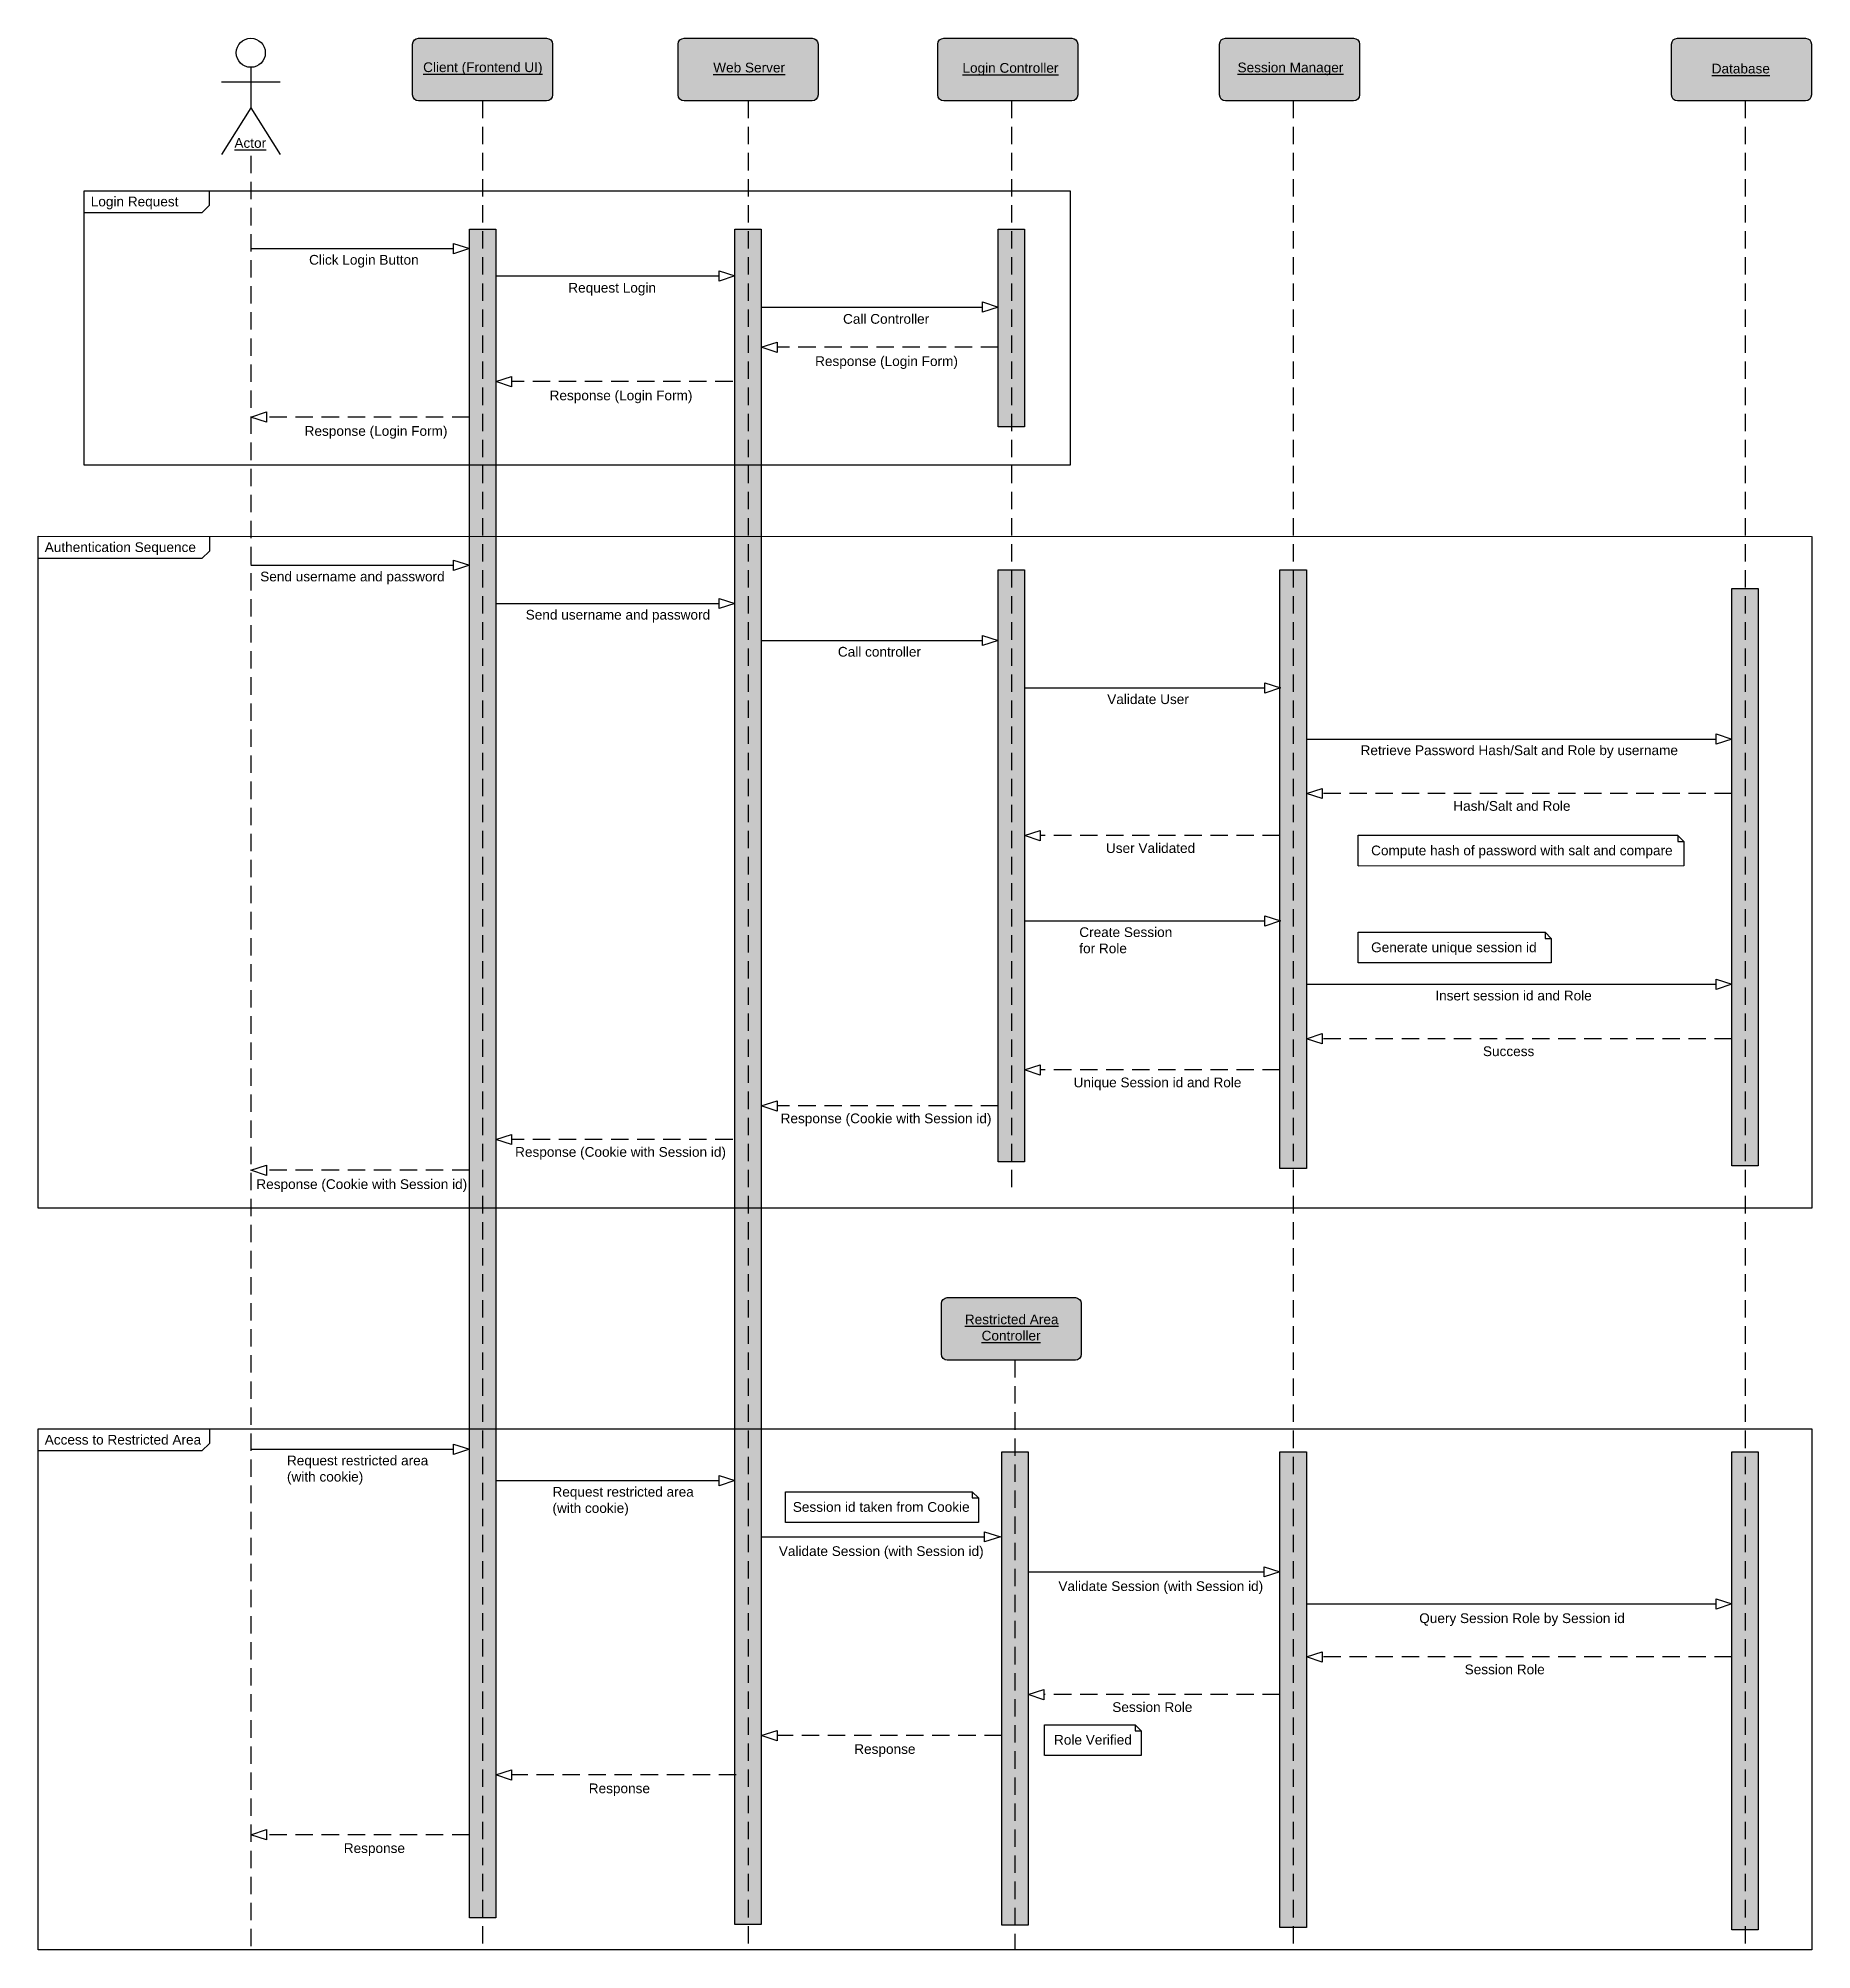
# Model space of a CAD drawing. Extents: x 417 to 2318, y -3 to 697.
# Drawn here: x 417 to 1055, y -3 to 685 of the extents above; entities that cross this region are included whole.
import ezdxf

# ---------------------------------------------------------------- set-up
doc = ezdxf.new("R2010")
doc.units = 0
doc.header["$MEASUREMENT"] = 0
doc.linetypes.add('HIDDEN2', pattern=[0.1875, 0.125, -0.0625])
doc.layers.add('Layer 1', color=7, linetype='Continuous')
doc.styles.add('ACANSTS', font='romans.shx')

msp = doc.modelspace()

# ---------------------------------------------------------------- texts
at = {"linetype": 'Continuous', "char_height": 3.5, "attachment_point": 1, "style": 'ACANSTS'}
for s, width, insert in [('{\\fArial|b0|i0|c0|p34;\\LClient (Frontend UI)}', 44.0467, (555.77, 675.85)), ('{\\fArial|b0|i0|c0|p34;\\LWeb Server}', 26.7323, (660.09, 675.73)), ('{\\fArial|b0|i0|c0|p34;\\W1.2717;\\L \\W1;Login Controller}', 37.6816, (747.97, 675.61)), ('{\\fArial|b0|i0|c0|p34;\\LSession Manager }', 41.0838, (848.62, 675.77)), ('{\\fArial|b0|i0|c0|p34;\\LDatabase}', 22.0562, (1019.12, 675.36)), ('{\\fArial|b0|i0|c0|p34;\\LActor}', 13.698, (487.91, 648.62)), ('{\\fArial|b0|i0|c0|p34;Login Request}', 44.0467, (436.26, 627.56)), ('{\\fArial|b0|i0|c0|p34;Click Login Button}', 44.0467, (514.77, 606.61)), ('{\\fArial|b0|i0|c0|p34;Request Login}', 32.6473, (607.98, 596.57)), ('{\\fArial|b0|i0|c0|p34;Call Controller}', 32.6473, (706.77, 585.36)), ('{\\fArial|b0|i0|c0|p34;Response (Login Form)}', 52.6133, (696.72, 570.17)), ('{\\fArial|b0|i0|c0|p34;Response (Login Form)}', 52.6133, (601.25, 557.85)), ('{\\fArial|b0|i0|c0|p34;Response (Login Form)}', 52.6133, (513.16, 545.07)), ('{\\fArial|b0|i0|c0|p34;Authentication Sequence}', 57.9681, (419.71, 503.29)), ('{\\fArial|b0|i0|c0|p34;Send username and password}', 65.6697, (497.19, 492.74)), ('{\\fArial|b0|i0|c0|p34;Send username and password}', 65.6697, (592.66, 478.99)), ('{\\fArial|b0|i0|c0|p34;Call controller}', 33.4002, (704.91, 465.68)), ('{\\fArial|b0|i0|c0|p34;Validate User}', 33.4002, (801.76, 448.63)), ('{\\fArial|b0|i0|c0|p34;Retrieve Password Hash/Salt and Role by username }', 116.4671, (892.86, 430.27)), ('{\\fArial|b0|i0|c0|p34;Hash/Salt and Role}', 45.2486, (926.21, 410.25)), ('{\\fArial|b0|i0|c0|p34;User Validated}', 36.0622, (801.31, 395.09)), ('{\\fArial|b0|i0|c0|p34;Compute hash of password with salt and compare}', 116.4671, (896.65, 394.25)), ('{\\fArial|b0|i0|c0|p34;Generate unique session id}', 116.4671, (896.65, 359.41)), ('{\\fArial|b0|i0|c0|p34;Insert session id and Role }', 60.4215, (919.74, 342.07)), ('{\\fArial|b0|i0|c0|p34;Success}', 25.7992, (936.86, 322.05)), ('{\\fArial|b0|i0|c0|p34;Unique Session id and Role}', 65.094, (789.68, 310.84)), ('{\\fArial|b0|i0|c0|p34;Response (Cookie with Session id)}', 77.0694, (684.32, 297.91)), ('{\\fArial|b0|i0|c0|p34;Response (Cookie with Session id)}', 77.0694, (588.85, 285.85)), ('{\\fArial|b0|i0|c0|p34;Response (Cookie with Session id)}', 77.0694, (495.81, 274.27)), ('{\\fArial|b0|i0|c0|p34;\\W1.68471;\\L \\W1;Restricted Area \\P{\\W6.132864; }Controller}', 37.6816, (748.27, 225.64)), ('{\\fArial|b0|i0|c0|p34;Access to Restricted Area}', 57.9681, (419.71, 182.38)), ('{\\fArial|b0|i0|c0|p34;Request restricted area (with cookie)}', 52.063, (506.81, 174.91)), ('{\\fArial|b0|i0|c0|p34;Request restricted area (with cookie)}', 52.063, (602.28, 163.65)), ('{\\fArial|b0|i0|c0|p34;Session id taken from Cookie}', 116.4671, (688.7, 158.2)), ('{\\fArial|b0|i0|c0|p34;Validate Session (with Session id)}', 78.5219, (683.68, 142.32)), ('{\\fArial|b0|i0|c0|p34;Validate Session (with Session id)}', 78.5219, (784.2, 129.73)), ('{\\fArial|b0|i0|c0|p34;Query Session Role by Session id}', 78.5219, (913.95, 118.2)), ('{\\fArial|b0|i0|c0|p34;Session Role}', 36.6658, (930.29, 99.79)), ('{\\fArial|b0|i0|c0|p34;Session Role}', 36.6658, (803.58, 86.24)), ('{\\fArial|b0|i0|c0|p34;Response}', 36.6658, (710.8, 71.16)), ('{\\fArial|b0|i0|c0|p34;Role Verified}', 30.9075, (782.63, 74.49)), ('{\\fArial|b0|i0|c0|p34;Response}', 36.6658, (615.33, 57.03)), ('{\\fArial|b0|i0|c0|p34;Response}', 36.6658, (527.24, 35.54))]:
    msp.add_mtext_dynamic_manual_height_columns(s, width=width, gutter_width=1, heights=[0], dxfattribs=dict(at, insert=insert))
at = {"linetype": 'Continuous'}
note = msp.add_mtext_dynamic_manual_height_columns('{\\fArial|b0|i0|c0|p34;Create Session }', width=33.4002, gutter_width=0, heights=[9.51, 0], dxfattribs=dict(at, insert=(791.72, 364.87), char_height=3.5, attachment_point=1, style='ACANSTS'))
for column, words in zip(note.columns.linked_columns, ['{\\fArial|b0|i0|c0|p34;for Role}']):
    column.text = words

# ---------------------------------------------------------------- blocks, each defined once
blk = doc.blocks.new('1')
at = {"layer": 'Layer 1'}
for p, q in [((1365.82, 577.91), (1720.36, 577.91)), ((1365.82, 479.24), (1365.82, 577.91)), ((1410.79, 577.91), (1410.79, 572.62)), ((1720.36, 577.91), (1720.36, 479.24)), ((1410.79, 572.62), (1408.15, 569.97)), ((1408.15, 569.97), (1365.82, 569.97)), ((1720.36, 479.24), (1365.82, 479.24))]:
    blk.add_line(p, q, dxfattribs=at)
blk = doc.blocks.new('2')
at = {"layer": 'Layer 1'}
for p, q in [((488.678118, 680.349543), (488.982538, 681.330152)), ((488.982538, 681.330152), (489.464249, 682.217745)), ((489.464249, 682.217745), (490.10226, 682.991236)), ((490.10226, 682.991236), (490.875581, 683.629542)), ((490.875581, 683.629542), (491.76322, 684.11158)), ((491.76322, 684.11158), (492.744186, 684.416263)), ((492.744186, 684.416263), (493.79749, 684.52251)), ((493.79749, 684.52251), (494.850033, 684.416372)), ((494.850033, 684.416372), (495.830642, 684.111952)), ((495.830642, 684.111952), (496.718235, 683.630241)), ((496.718235, 683.630241), (497.491726, 682.99223)), ((497.491726, 682.99223), (498.130032, 682.218909)), ((498.130032, 682.218909), (498.61207, 681.33127)), ((498.61207, 681.33127), (498.916753, 680.350304)), ((488.57198, 679.297), (488.678118, 680.349543)), ((488.678227, 678.243696), (488.57198, 679.297)), ((488.98291, 677.26273), (488.678227, 678.243696)), ((489.464948, 676.375091), (488.98291, 677.26273)), ((490.103254, 675.60177), (489.464948, 676.375091)), ((490.876745, 674.963759), (490.103254, 675.60177)), ((491.764338, 674.482048), (490.876745, 674.963759)), ((492.744947, 674.177628), (491.764338, 674.482048)), ((493.79749, 674.07149), (492.744947, 674.177628)), ((494.850033, 674.177737), (493.79749, 674.07149)), ((493.798, 674.071), (493.79802, 659.44195)), ((495.830642, 674.48242), (494.850033, 674.177737)), ((496.718235, 674.964458), (495.830642, 674.48242)), ((497.491726, 675.602764), (496.718235, 674.964458)), ((498.130032, 676.376255), (497.491726, 675.602764)), ((498.61207, 677.263848), (498.130032, 676.376255)), ((498.916753, 678.244457), (498.61207, 677.263848)), ((498.916753, 680.350304), (499.023, 679.297)), ((499.023, 679.297), (498.916753, 678.244457)), ((499.023, 679.297), (499.023, 679.297)), ((483.21472, 668.84795), (504.381, 668.848)), ((493.79802, 659.44195), (483.21472, 642.72035)), ((493.79802, 659.44195), (504.38132, 642.72035))]:
    blk.add_line(p, q, dxfattribs=at)
blk = doc.blocks.new('3')
at = {"layer": 'Layer 1'}
for p, q in [((-14.2, 591.96), (623.4, 591.95)), ((-14.2, 350.37), (-14.2, 591.96)), ((47.33, 591.95), (47.33, 586.66)), ((623.54, 591.95), (623.53, 350.37)), ((47.33, 586.66), (44.68, 584.02)), ((44.68, 584.02), (-14.2, 584.02)), ((623.54, 350.37), (-14.2, 350.37))]:
    blk.add_line(p, q, dxfattribs=at)

# ---------------------------------------------------------------- hatches: boundary and pattern name
at = {"linetype": 'Continuous'}
h = msp.add_hatch(color=9, dxfattribs=at)
h.dxf.hatch_style = 1
h.paths.add_polyline_path([(602.3, 682.4), (602.13, 683.21), (601.68, 683.89), (600.99, 684.35), (600.18, 684.51), (554.12, 684.51), (553.31, 684.35), (552.62, 683.89), (552.16, 683.21), (552, 682.4), (552, 664.14), (552.16, 663.33), (552.62, 662.65), (553.31, 662.19), (554.12, 662.03), (600.18, 662.02), (600.99, 662.19), (601.67, 662.64), (602.13, 663.33), (602.29, 664.14)])
h = msp.add_hatch(color=141, dxfattribs=at)
h.dxf.hatch_style = 1
h.paths.add_polyline_path([(697.77, 682.4), (697.61, 683.21), (697.15, 683.89), (696.46, 684.35), (695.65, 684.51), (649.59, 684.51), (648.78, 684.35), (648.09, 683.89), (647.64, 683.21), (647.48, 682.4), (647.48, 664.14), (647.64, 663.33), (648.1, 662.64), (648.78, 662.19), (649.59, 662.02), (695.65, 662.02), (696.46, 662.19), (697.15, 662.64), (697.61, 663.33), (697.77, 664.14)])
h = msp.add_hatch(color=9, dxfattribs=at)
h.dxf.hatch_style = 1
h.paths.add_polyline_path([(791.14, 682.4), (790.98, 683.21), (790.52, 683.89), (789.84, 684.35), (789.03, 684.51), (742.97, 684.51), (742.16, 684.35), (741.47, 683.89), (741.01, 683.21), (740.85, 682.4), (740.85, 664.14), (741.01, 663.33), (741.47, 662.64), (742.16, 662.19), (742.97, 662.02), (789.03, 662.02), (789.84, 662.19), (790.52, 662.64), (790.98, 663.33), (791.14, 664.14)])
h = msp.add_hatch(color=254, dxfattribs=at)
h.dxf.hatch_style = 1
h.paths.add_polyline_path([(892.47, 682.4), (892.3, 683.21), (891.85, 683.89), (891.16, 684.35), (890.35, 684.51), (844.29, 684.51), (843.48, 684.35), (842.79, 683.89), (842.33, 683.21), (842.17, 682.4), (842.17, 664.14), (842.33, 663.33), (842.79, 662.64), (843.48, 662.19), (844.29, 662.02), (890.35, 662.02), (891.16, 662.19), (891.85, 662.64), (892.3, 663.33), (892.47, 664.14)])
h = msp.add_hatch(color=241, dxfattribs=at)
h.dxf.hatch_style = 1
h.paths.add_polyline_path([(1054.98, 682.4), (1054.82, 683.21), (1054.36, 683.89), (1053.68, 684.35), (1052.87, 684.51), (1006.81, 684.51), (1006, 684.35), (1005.31, 683.89), (1004.85, 683.21), (1004.69, 682.4), (1004.69, 664.14), (1004.85, 663.33), (1005.31, 662.64), (1006, 662.19), (1006.81, 662.02), (1052.86, 662.02), (1053.67, 662.19), (1054.36, 662.64), (1054.82, 663.33), (1054.98, 664.14)])
h = msp.add_hatch(color=9, dxfattribs=at)
h.dxf.hatch_style = 1
h.paths.add_polyline_path([(572.41, 8.76), (581.89, 8.76), (581.89, 615.89), (572.41, 615.89)])
h = msp.add_hatch(color=141, dxfattribs=at)
h.dxf.hatch_style = 1
h.paths.add_polyline_path([(667.88, 6.33), (677.36, 6.33), (677.36, 615.89), (667.88, 615.89)])
h = msp.add_hatch(color=9, dxfattribs=at)
h.dxf.hatch_style = 1
h.paths.add_polyline_path([(762.55, 544.86), (772.03, 544.86), (772.03, 615.89), (762.55, 615.89)])
h = msp.add_hatch(color=9, dxfattribs=at)
h.dxf.hatch_style = 1
h.paths.add_polyline_path([(762.55, 280.58), (772.03, 280.58), (772.03, 493.41), (762.55, 493.41)])
h = msp.add_hatch(color=254, dxfattribs=at)
h.dxf.hatch_style = 1
h.paths.add_polyline_path([(863.87, 278.2), (873.36, 278.2), (873.36, 493.41), (863.87, 493.41)])
h = msp.add_hatch(color=241, dxfattribs=at)
h.dxf.hatch_style = 1
h.paths.add_polyline_path([(1026.39, 279.05), (1035.87, 279.05), (1035.87, 486.73), (1026.39, 486.73)])
h = msp.add_hatch(color=9, dxfattribs=at)
h.dxf.hatch_style = 1
h.paths.add_polyline_path([(792.44, 229.6), (792.28, 230.41), (791.82, 231.1), (791.13, 231.56), (790.32, 231.72), (744.26, 231.72), (743.45, 231.56), (742.77, 231.1), (742.31, 230.41), (742.15, 229.6), (742.15, 211.35), (742.31, 210.54), (742.77, 209.85), (743.45, 209.39), (744.26, 209.23), (790.32, 209.23), (791.13, 209.39), (791.82, 209.85), (792.28, 210.54), (792.44, 211.35)])
h = msp.add_hatch(color=9, dxfattribs=at)
h.dxf.hatch_style = 1
h.paths.add_polyline_path([(763.84, 6.06), (773.33, 6.06), (773.33, 176.32), (763.84, 176.32)])
h = msp.add_hatch(color=254, dxfattribs=at)
h.dxf.hatch_style = 1
h.paths.add_polyline_path([(863.87, 5.23), (873.36, 5.23), (873.36, 176.32), (863.87, 176.32)])
h = msp.add_hatch(color=241, dxfattribs=at)
h.dxf.hatch_style = 1
h.paths.add_polyline_path([(1026.39, 4.39), (1035.87, 4.39), (1035.87, 176.32), (1026.39, 176.32)])

# ---------------------------------------------------------------- linework, layer by layer
at = {"linetype": 'HIDDEN2', "ltscale": 50}
for p, q in [((577.15, 662.02), (577.15, -2.76)), ((672.62, 662.02), (672.62, -2.76)), ((767.29, 662.02), (767.29, 268.98)), ((868.61, 662.02), (868.61, -2.76)), ((1031.13, 662.02), (1031.13, -2.76)), ((493.8, 642.24), (493.8, -2.76)), ((768.59, 209.23), (768.59, -2.76))]:
    msp.add_line(p, q, dxfattribs=at)
at = {"linetype": 'Continuous'}
for points in [[(572.41, 615.89), (581.89, 615.89), (581.89, 8.76), (572.41, 8.76)], [(667.88, 615.89), (677.36, 615.89), (677.36, 6.33), (667.88, 6.33)], [(762.55, 615.89), (772.03, 615.89), (772.03, 544.86), (762.55, 544.86)], [(762.55, 493.41), (772.03, 493.41), (772.03, 280.58), (762.55, 280.58)], [(863.87, 493.41), (873.36, 493.41), (873.36, 278.2), (863.87, 278.2)], [(1026.39, 486.73), (1035.87, 486.73), (1035.87, 279.05), (1026.39, 279.05)], [(763.84, 176.32), (773.33, 176.32), (773.33, 6.06), (763.84, 6.06)], [(863.87, 176.32), (873.36, 176.32), (873.36, 5.23), (863.87, 5.23)], [(1026.39, 176.32), (1035.87, 176.32), (1035.87, 4.39), (1026.39, 4.39)]]:
    msp.add_lwpolyline(points, close=True, dxfattribs=at)
at = {"layer": 'Layer 1'}
for p, q in [((493.8, 608.89), (566.74, 608.9)), ((566.74, 607.06), (566.74, 610.73)), ((566.74, 610.73), (572.41, 608.89)), ((572.41, 608.89), (566.74, 607.06)), ((581.89, 599.07), (662.21, 599.07)), ((662.21, 597.23), (662.21, 600.91)), ((662.21, 600.91), (667.88, 599.07)), ((667.88, 599.07), (662.21, 597.23)), ((677.36, 587.86), (756.88, 587.86)), ((756.88, 586.02), (756.88, 589.7)), ((756.88, 589.7), (762.55, 587.86)), ((762.55, 587.86), (756.88, 586.02)), ((677.36, 573.4), (683.03, 575.23)), ((683.03, 571.56), (677.36, 573.4)), ((683.03, 575.23), (683.03, 571.56)), ((581.89, 561.08), (587.56, 562.92)), ((587.56, 559.24), (581.89, 561.08)), ((587.56, 562.92), (587.56, 559.24)), ((493.8, 548.3), (499.46, 550.14)), ((499.46, 550.14), (499.46, 546.46)), ((499.46, 546.46), (493.8, 548.3)), ((493.8, 495.03), (566.74, 495.03)), ((566.74, 493.19), (566.74, 496.87)), ((566.74, 496.87), (572.41, 495.03)), ((572.41, 495.03), (566.74, 493.19)), ((581.89, 481.28), (662.21, 481.28)), ((662.21, 479.44), (662.21, 483.12)), ((662.21, 483.12), (667.88, 481.28)), ((667.88, 481.28), (662.21, 479.44)), ((677.36, 467.97), (756.88, 467.97)), ((756.88, 466.13), (756.88, 469.81)), ((756.88, 469.81), (762.55, 467.97)), ((762.55, 467.97), (756.88, 466.13)), ((772.03, 450.92), (858.42, 450.92)), ((858.42, 449.08), (858.42, 452.76)), ((858.42, 452.76), (864.09, 450.92)), ((864.09, 450.92), (858.42, 449.08)), ((1020.72, 430.72), (1020.72, 434.4)), ((1020.72, 434.4), (1026.39, 432.56)), ((873.36, 432.56), (1020.72, 432.56)), ((1026.39, 432.56), (1020.72, 430.72)), ((873.36, 412.99), (879.02, 414.82)), ((879.02, 411.15), (873.36, 412.99)), ((879.02, 414.82), (879.02, 411.15)), ((772.03, 397.82), (777.7, 399.66)), ((777.7, 399.66), (777.7, 395.98)), ((777.7, 395.98), (772.03, 397.82)), ((891.96, 397.93), (1006.88, 397.93)), ((891.96, 386.91), (891.96, 397.93)), ((1006.88, 397.93), (1009.09, 395.72)), ((1006.89, 397.8), (1006.89, 395.72)), ((1006.89, 395.72), (1008.96, 395.72)), ((1009.09, 395.72), (1009.09, 386.91)), ((1009.09, 386.91), (891.96, 386.9)), ((772.03, 367.15), (858.42, 367.15)), ((858.42, 365.31), (858.42, 368.99)), ((858.42, 368.99), (864.09, 367.15)), ((864.09, 367.15), (858.42, 365.31)), ((891.96, 352.06), (891.97, 363.08)), ((891.97, 363.1), (959.19, 363.08)), ((959.19, 363.08), (961.4, 360.88)), ((959.19, 362.96), (959.19, 360.88)), ((959.19, 360.88), (961.27, 360.88)), ((961.4, 360.88), (961.4, 352.06)), ((961.4, 352.06), (891.96, 352.04)), ((873.36, 344.36), (1020.72, 344.36)), ((1020.72, 342.52), (1020.72, 346.2)), ((1020.72, 346.2), (1026.39, 344.36)), ((1026.39, 344.36), (1020.72, 342.52)), ((873.36, 324.79), (879.02, 326.63)), ((879.02, 322.95), (873.36, 324.79)), ((879.02, 326.63), (879.02, 322.95)), ((772.03, 313.58), (777.7, 315.42)), ((777.7, 311.74), (772.03, 313.58)), ((777.7, 315.42), (777.7, 311.74)), ((677.36, 300.64), (683.03, 302.48)), ((683.03, 302.48), (683.03, 298.8)), ((683.03, 298.8), (677.36, 300.64)), ((581.89, 288.59), (587.56, 290.42)), ((587.56, 290.42), (587.56, 286.75)), ((587.56, 286.75), (581.89, 288.59)), ((493.8, 277.51), (499.46, 279.35)), ((499.46, 275.67), (493.8, 277.51)), ((499.46, 279.35), (499.46, 275.67)), ((417.37, 184.52), (1055.1, 184.52)), ((417.37, -2.76), (417.37, 184.52)), ((478.9, 179.23), (476.25, 176.58)), ((478.9, 184.52), (478.9, 179.23)), ((566.74, 175.36), (566.74, 179.04)), ((566.74, 179.04), (572.41, 177.2)), ((1055.1, 184.52), (1055.1, -2.76)), ((476.25, 176.58), (417.37, 176.58)), ((493.8, 177.2), (566.74, 177.2)), ((572.41, 177.2), (566.74, 175.36)), ((581.89, 165.93), (662.21, 165.94)), ((662.21, 164.1), (662.21, 167.78)), ((662.21, 167.78), (667.88, 165.93)), ((667.88, 165.93), (662.21, 164.1)), ((686.02, 161.9), (753.25, 161.88)), ((686.02, 150.86), (686.02, 161.88)), ((753.25, 161.88), (755.45, 159.68)), ((753.25, 161.76), (753.25, 159.68)), ((753.25, 159.68), (755.33, 159.68)), ((755.45, 159.68), (755.45, 150.86)), ((677.36, 145.72), (757.68, 145.72)), ((755.45, 150.86), (686.02, 150.83)), ((757.68, 143.88), (757.68, 147.56)), ((757.68, 147.56), (763.35, 145.72)), ((763.35, 145.72), (757.68, 143.88)), ((773.33, 133.13), (858.2, 133.14)), ((858.2, 131.3), (858.2, 134.97)), ((858.2, 134.97), (863.87, 133.13)), ((863.87, 133.13), (858.2, 131.3)), ((873.36, 121.6), (1020.72, 121.6)), ((1020.72, 119.76), (1020.72, 123.44)), ((1020.72, 123.44), (1026.39, 121.6)), ((1026.39, 121.6), (1020.72, 119.76)), ((873.36, 102.53), (879.02, 104.36)), ((879.02, 104.36), (879.02, 100.68)), ((879.02, 100.68), (873.36, 102.53)), ((773.33, 88.98), (778.99, 90.81)), ((778.99, 90.81), (778.99, 87.14)), ((778.99, 87.14), (773.33, 88.98)), ((677.36, 74.23), (683.03, 76.07)), ((683.03, 76.07), (683.03, 72.39)), ((779.18, 78.17), (811.8, 78.16)), ((779.18, 67.14), (779.18, 78.16)), ((811.8, 78.16), (814.01, 75.96)), ((811.81, 78.04), (811.81, 75.96)), ((811.81, 75.96), (813.88, 75.96)), ((814.01, 75.96), (814.01, 67.14)), ((683.03, 72.39), (677.36, 74.23)), ((581.89, 60.1), (587.56, 61.94)), ((587.56, 61.94), (587.56, 58.26)), ((814.01, 67.14), (779.29, 67.13)), ((587.56, 58.26), (581.89, 60.1)), ((493.8, 38.61), (499.46, 40.45)), ((499.46, 36.77), (493.8, 38.61)), ((499.46, 40.45), (499.46, 36.77)), ((1055.1, -2.76), (417.37, -2.76))]:
    msp.add_line(p, q, dxfattribs=at)
at = {"layer": 'Layer 1', "linetype": 'HIDDEN2', "ltscale": 50}
for p, q in [((762.55, 573.4), (683.03, 573.39)), ((667.08, 561.08), (587.56, 561.08)), ((572.41, 548.3), (499.46, 548.3)), ((1026.39, 412.99), (879.02, 412.98)), ((863.87, 397.82), (777.7, 397.82)), ((1026.39, 324.79), (879.02, 324.79)), ((863.87, 313.58), (777.7, 313.58)), ((762.55, 300.64), (683.03, 300.64)), ((667.08, 288.58), (587.56, 288.58)), ((572.41, 277.51), (499.46, 277.51)), ((1026.39, 102.53), (879.02, 102.52)), ((863.87, 88.98), (778.99, 88.97)), ((763.84, 74.23), (683.03, 74.23)), ((668.37, 60.1), (587.56, 60.1)), ((572.41, 38.61), (499.46, 38.61))]:
    msp.add_line(p, q, dxfattribs=at)
at = {"layer": 'Layer 1'}
for points in [[(600.99, 684.35), (601.68, 683.89), (602.13, 683.21), (602.3, 682.4), (602.29, 664.14), (602.13, 663.33), (601.67, 662.64), (600.99, 662.19), (600.18, 662.02), (554.12, 662.03), (553.31, 662.19), (552.62, 662.65), (552.16, 663.33), (552, 664.14), (552, 682.4), (552.16, 683.21), (552.62, 683.89), (553.31, 684.35), (554.12, 684.51), (600.18, 684.51)], [(696.46, 684.35), (697.15, 683.89), (697.61, 683.21), (697.77, 682.4), (697.77, 664.14), (697.61, 663.33), (697.15, 662.64), (696.46, 662.19), (695.65, 662.02), (649.59, 662.02), (648.78, 662.19), (648.1, 662.64), (647.64, 663.33), (647.48, 664.14), (647.48, 682.4), (647.64, 683.21), (648.09, 683.89), (648.78, 684.35), (649.59, 684.51), (695.65, 684.51)], [(789.84, 684.35), (790.52, 683.89), (790.98, 683.21), (791.14, 682.4), (791.14, 664.14), (790.98, 663.33), (790.52, 662.64), (789.84, 662.19), (789.03, 662.02), (742.97, 662.02), (742.16, 662.19), (741.47, 662.64), (741.01, 663.33), (740.85, 664.14), (740.85, 682.4), (741.01, 683.21), (741.47, 683.89), (742.16, 684.35), (742.97, 684.51), (789.03, 684.51)], [(891.16, 684.35), (891.85, 683.89), (892.3, 683.21), (892.47, 682.4), (892.47, 664.14), (892.3, 663.33), (891.85, 662.64), (891.16, 662.19), (890.35, 662.02), (844.29, 662.02), (843.48, 662.19), (842.79, 662.64), (842.33, 663.33), (842.17, 664.14), (842.17, 682.4), (842.33, 683.21), (842.79, 683.89), (843.48, 684.35), (844.29, 684.51), (890.35, 684.51)], [(1053.68, 684.35), (1054.36, 683.89), (1054.82, 683.21), (1054.98, 682.4), (1054.98, 664.14), (1054.82, 663.33), (1054.36, 662.64), (1053.67, 662.19), (1052.86, 662.02), (1006.81, 662.02), (1006, 662.19), (1005.31, 662.64), (1004.85, 663.33), (1004.69, 664.14), (1004.69, 682.4), (1004.85, 683.21), (1005.31, 683.89), (1006, 684.35), (1006.81, 684.51), (1052.87, 684.51)], [(791.13, 231.56), (791.82, 231.1), (792.28, 230.41), (792.44, 229.6), (792.44, 211.35), (792.28, 210.54), (791.82, 209.85), (791.13, 209.39), (790.32, 209.23), (744.26, 209.23), (743.45, 209.39), (742.77, 209.85), (742.31, 210.54), (742.15, 211.35), (742.15, 229.6), (742.31, 230.41), (742.77, 231.1), (743.45, 231.56), (744.26, 231.72), (790.32, 231.72)]]:
    msp.add_lwpolyline(points, close=True, dxfattribs=at)

# ---------------------------------------------------------------- block references
at = {"linetype": 'Continuous'}
for name, p in [('2', (0, 0)), ('1', (-931.9, 51.8)), ('3', (431.57, -86.52))]:
    msp.add_blockref(name, p, dxfattribs=at)

msp.set_redraw_order([(e.dxf.handle, doc.entitydb.next_handle()) for e in msp.query("TEXT MTEXT ATTDEF DIMENSION ARC_DIMENSION")])  # texts and dimensions are drawn at this point

doc.saveas('drawing.dxf')
